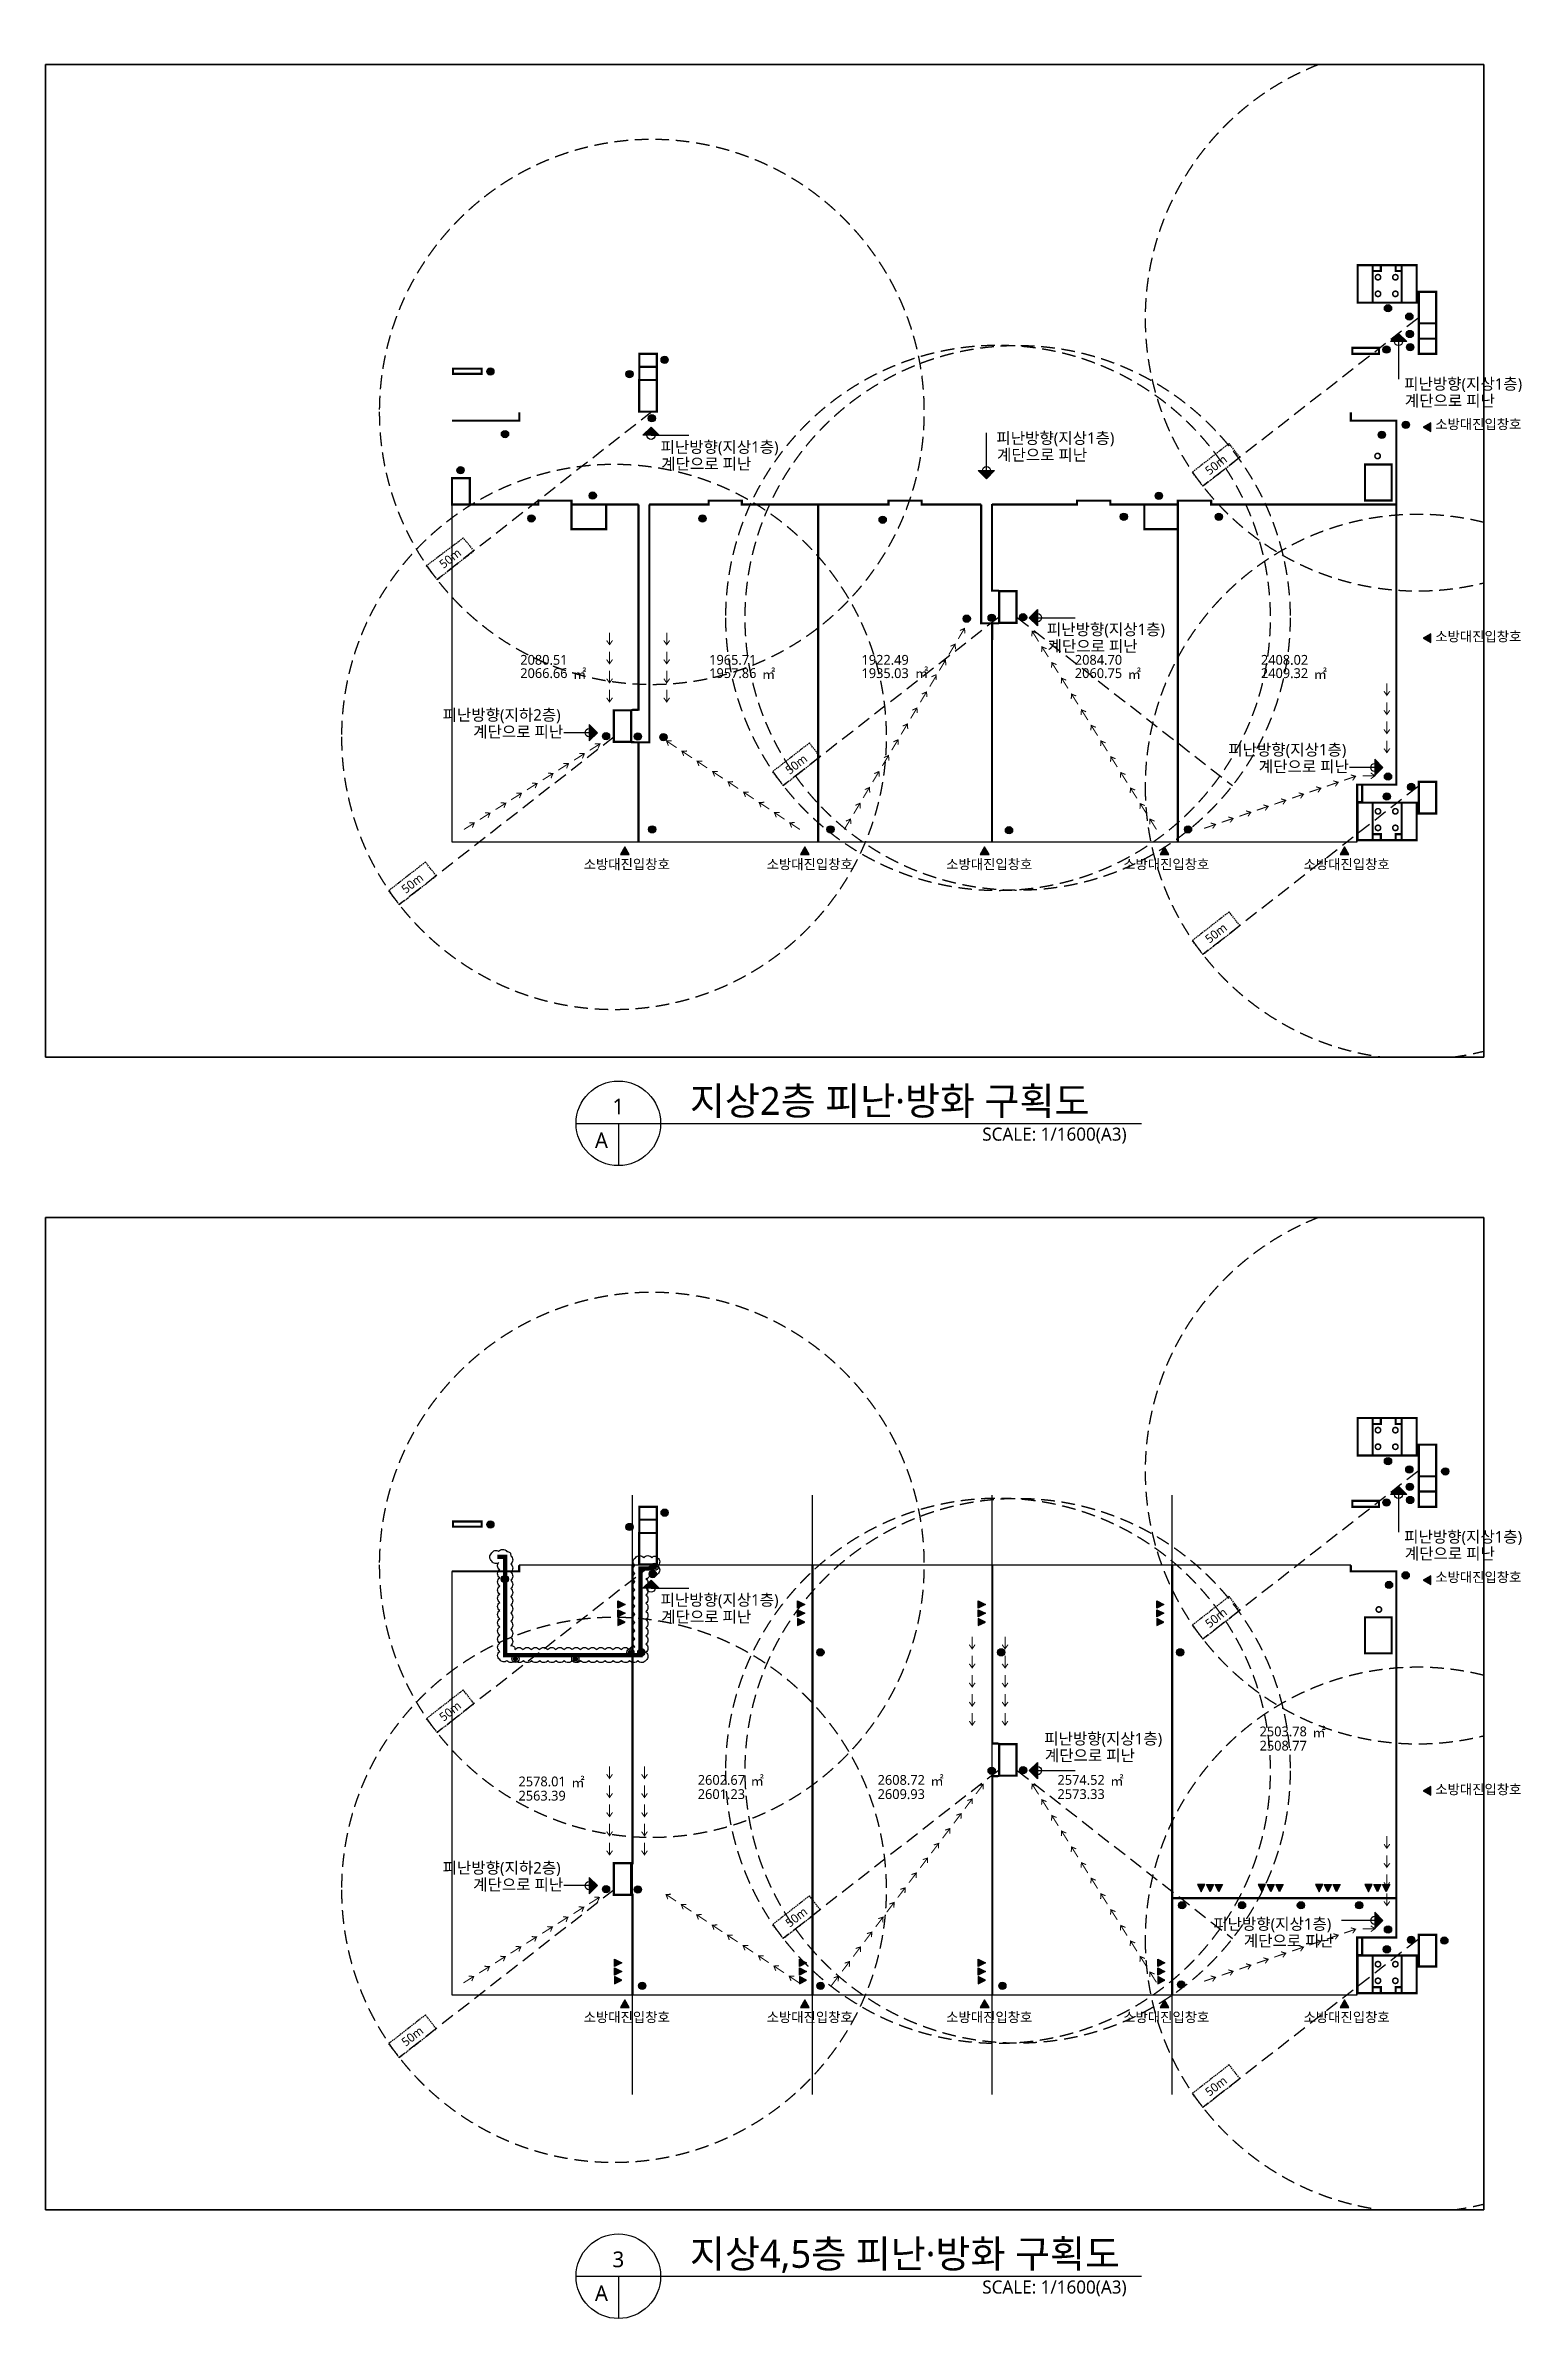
# Model space of a CAD drawing. Header units: millimetres. Extents: x 29268 to 1303829, y 14886 to 432424.
# Drawn here: x 686068 to 956888, y 15263 to 432424 of the extents above; entities that cross this region are included whole.
import ezdxf
from ezdxf.enums import TextEntityAlignment as Align
from ezdxf.xclip import XClip

# ---------------------------------------------------------------- set-up
doc = ezdxf.new("R2010")
doc.units = ezdxf.units.MM
doc.header["$LTSCALE"] = 1000
doc.linetypes.add('HIDDEN', pattern=[0.375, 0.25, -0.125])
doc.linetypes.add('PHANTOM', pattern=[63.5, 31.75, -6.35, 6.35, -6.35, 6.35, -6.35])
doc.layers.get('DEFPOINTS').update_dxf_attribs({"color": 161})
for name, color, linetype in [('151', 151, 'Continuous'), ('LED', 7, 'Continuous'), ('SASAC 도면명', 2, 'Continuous'), ('SYM', 7, 'Continuous'), ('TEXT', 3, 'Continuous'), ('TEXT(노트)', 7, 'Continuous'), ('WORK', 11, 'PHANTOM'), ('방화구획선', 4, 'HIDDEN'), ('방화문', 5, 'Continuous'), ('방화셔터', 6, 'Continuous'), ('방화유리문', 5, 'Continuous'), ('피난동선', 10, 'HIDDEN'), ('피난반경(253)', 253, 'HIDDEN')]:
    doc.layers.add(name, color=color, linetype=linetype)
doc.layers.add('REV', color=1, linetype='Continuous', plot=False)
doc.layers.add('방화면적', color=221, linetype='Continuous', plot=False)
doc.layers.add('SYM(소방-피난관련)', color=7, linetype='Continuous', true_color=0xf53619)
doc.styles.add('나눔바른고딕', font='NanumBarunGothic.ttf')

msp = doc.modelspace()

# ---------------------------------------------------------------- texts
at = {"layer": 'DEFPOINTS', "style": '나눔바른고딕'}
for s, p in [('2080.51', (777518, 319668)), ('1965.71', (812176, 319669)), ('1922.49', (840121, 319669)), ('2084.70', (879272, 319668)), ('2408.02', (913407, 319668)), ('2508.77', (913164, 120393)), ('2563.39', (777193, 111216)), ('2601.23', (810086, 111501)), ('2609.93', (843086, 111501)), ('2573.33', (876086, 111501))]:
    msp.add_text(s, height=1800, dxfattribs=at).set_placement(p, align=Align.MIDDLE)
at = {"layer": 'TEXT', "style": '나눔바른고딕'}
for s, p in [('지상2층 피난·방화 구획도', (804298, 236155)), ('지상4,5층 피난·방화 구획도', (804298, 24572))]:
    msp.add_text(s, height=5120, dxfattribs=at).set_placement(p)
for s, p in [('1', (791178, 237707)), ('A', (788075, 231501)), ('3', (791178, 26124)), ('A', (788075, 19917))]:
    msp.add_text(s, height=2880, dxfattribs=at).set_placement(p, align=Align.MIDDLE)
for p in [(884433, 233828), (884433, 22245)]:
    msp.add_text('SCALE: 1/1600(A3)', height=2400, dxfattribs=at).set_placement(p, align=Align.TOP_RIGHT)
at = {"layer": 'TEXT(노트)', "style": '나눔바른고딕'}
for p in [(935471, 366179), (799040, 354593), (860659, 356233), (869935, 321128), (764531, 305429), (908678, 299045), (935471, 154596), (799040, 143010), (869425, 117549), (764531, 93846), (905923, 83536)]:
    msp.add_text('계단으로 피난', height=2100, dxfattribs=at).set_placement(p)
for s, p in [('2066.66', (777518, 317225)), ('㎡', (784084, 317225)), ('1957.86', (812176, 317226)), ('㎡', (818742, 317225)), ('1935.03', (840121, 317226)), ('㎡', (846811, 317412)), ('2060.75', (879272, 317225)), ('㎡', (885838, 317225)), ('2409.32', (913407, 317225)), ('㎡', (919972, 317225)), ('2503.78', (913164, 123003)), ('㎡', (919730, 123001)), ('2578.01', (777193, 113826)), ('㎡', (783759, 113824)), ('2602.67', (810086, 114111)), ('㎡', (816652, 114109)), ('2608.72', (843086, 114111)), ('㎡', (849652, 114109)), ('2574.52', (876086, 114111)), ('㎡', (882652, 114109))]:
    msp.add_text(s, height=1800, dxfattribs=at).set_placement(p, align=Align.MIDDLE)
at = {"layer": '피난동선', "linetype": 'Continuous', "ltscale": 0.05, "style": '나눔바른고딕'}
for s, height, p in [('피난방향(지상1층)', 2100, (935345, 370311)), ('소방대진입창호', 1800, (941061, 362920)), ('피난방향(지상1층)', 2100, (798915, 358725)), ('피난방향(지상1층)', 2100, (860534, 360365)), ('피난방향(지상1층)', 2100, (869809, 325259)), ('소방대진입창호', 1800, (941061, 323967)), ('피난방향(지하2층)', 2100, (758931, 309561)), ('피난방향(지상1층)', 2100, (903078, 303177)), ('소방대진입창호', 1800, (784813, 282160)), ('소방대진입창호', 1800, (818383, 282160)), ('소방대진입창호', 1800, (851326, 282160)), ('소방대진입창호', 1800, (883798, 282160)), ('소방대진입창호', 1800, (916897, 282160)), ('피난방향(지상1층)', 2100, (935345, 158728)), ('소방대진입창호', 1800, (941061, 151336)), ('피난방향(지상1층)', 2100, (798915, 147142)), ('피난방향(지상1층)', 2100, (869300, 121681)), ('소방대진입창호', 1800, (941061, 112384)), ('피난방향(지하2층)', 2100, (758931, 97978)), ('피난방향(지상1층)', 2100, (900323, 87668)), ('소방대진입창호', 1800, (784813, 70577)), ('소방대진입창호', 1800, (818383, 70577)), ('소방대진입창호', 1800, (851326, 70577)), ('소방대진입창호', 1800, (883798, 70577)), ('소방대진입창호', 1800, (916897, 70577))]:
    msp.add_text(s, height=height, dxfattribs=at).set_placement(p, align=Align.MIDDLE_LEFT)
at = {"layer": '피난반경(253)', "style": '나눔바른고딕'}
for p in [(900832, 355453), (760315, 338303), (823832, 300503), (753382, 278653), (900832, 269503), (900832, 143870), (760315, 126720), (823832, 88920), (753382, 67070), (900832, 57920)]:
    msp.add_text('50m', height=1600, rotation=37.98587, dxfattribs=at).set_placement(p, align=Align.MIDDLE_CENTER)

# ---------------------------------------------------------------- blocks, each defined once
blk = doc.blocks.new('sdfdgfdgfhgfh')
at = {"layer": '방화문', "const_width": 288}
for points in [[(273263, 389897, -0.9798041), (274242, 389897, -0.4204369), (273752, 389397, -0.419496), (273263, 389897, -69.4390682)], [(276453, 389897, -0.9798041), (277433, 389897, -0.4204369), (276943, 389397, -0.419496), (276453, 389897, -69.4390682)], [(273263, 386851, -0.9798041), (274242, 386851, -0.4204369), (273752, 386352, -0.419496), (273263, 386851, -69.4390682)], [(276453, 386851, -0.9798041), (277433, 386851, -0.4204369), (276943, 386352, -0.419496), (276453, 386851, -69.4390682)], [(273263, 291886, -0.9798041), (274242, 291886, -0.4204369), (273752, 291387, -0.419496), (273263, 291886, -69.4390682)], [(276453, 291886, -0.9798041), (277433, 291886, -0.4204369), (276943, 291387, -0.419496), (276453, 291886, -69.4390682)], [(273263, 288841, -0.9798041), (274242, 288841, -0.4204369), (273752, 288341, -0.419496), (273263, 288841, -69.4390682)], [(276453, 288841, -0.9798041), (277433, 288841, -0.4204369), (276943, 288341, -0.419496), (276453, 288841, -69.4390682)]]:
    blk.add_lwpolyline(points, format="xyb", dxfattribs=at)
blk = doc.blocks.new('방화문')
at = {"layer": '방화문'}
h = blk.add_hatch(color=256, dxfattribs=at)
edge = h.paths.add_edge_path()
edge.add_arc((0, 0), 250, 0, 360)
blk.add_circle((0, 0), 250, dxfattribs=at)
blk = doc.blocks.new('sdnjfkndfgkfgfh')
at = {"layer": '방화구획선', "ltscale": 5, "const_width": 400}
for points in [[(270036, 392119), (272786, 392119), (272786, 385219), (270036, 385219)], [(272786, 385219), (278086, 385219), (278086, 392119), (272786, 392119)], [(274286, 391019), (272786, 391019), (272786, 392119), (274286, 392119)], [(278086, 391019), (276986, 391019), (276986, 392119), (278086, 392119)], [(278086, 385219), (280836, 385219), (280836, 392119), (278086, 392119)], [(281236, 387219), (284436, 387219), (284436, 381419), (281236, 381419)], [(281236, 381419), (284436, 381419), (284436, 378619), (281236, 378619)], [(138236, 373444), (141436, 373444), (141436, 375819), (138236, 375819)], [(281236, 378619), (284436, 378619), (284436, 375819), (281236, 375819)], [(141436, 371019), (138236, 371019), (138236, 373444), (141436, 373444)], [(138186, 371019), (141436, 371019), (141436, 365219), (138186, 365219)], [(271361, 355519), (276261, 355519), (276261, 348919), (271361, 348919)], [(204236, 332269), (207436, 332269), (207436, 326469), (204236, 326469)], [(133536, 310419), (136736, 310419), (136736, 304619), (133536, 304619)], [(269936, 296769), (270836, 296769), (270836, 293569), (269936, 293569)], [(281236, 297269), (284436, 297269), (284436, 291469), (281236, 291469)], [(270036, 286569), (272786, 286569), (272786, 293469), (270036, 293469)], [(272786, 293469), (278086, 293469), (278086, 286569), (272786, 286569)], [(278086, 293469), (280836, 293469), (280836, 286569), (278086, 286569)], [(274286, 287669), (272786, 287669), (272786, 286569), (274286, 286569)], [(278086, 287669), (276986, 287669), (276986, 286569), (278086, 286569)]]:
    blk.add_lwpolyline(points, close=True, dxfattribs=at)
blk = doc.blocks.new('A$C67C317E9')
at = {"layer": '피난반경(253)', "linetype": 'HIDDEN', "ltscale": 10}
blk.add_line((0, 0), (-45315, -21131), dxfattribs=at)
blk.add_circle((0, 0), 50000, dxfattribs=at)
blk = doc.blocks.new('A$C7CDE0298')
at = {"layer": 'SYM(소방-피난관련)'}
h = blk.add_hatch(color=256, dxfattribs=at)
h.dxf.hatch_style = 1
h.paths.add_polyline_path([(1000, 866), (0, 866), (500, 0)])
blk.add_lwpolyline([(500, 0), (0, 866), (1000, 866), (500, 0)], dxfattribs=at)
blk = doc.blocks.new('방화셔터')
at = {"layer": '방화셔터'}
h = blk.add_hatch(color=4, dxfattribs=at)
h.paths.add_polyline_path([(-600, 0), (-350, -500), (-850, -500)])
h.paths.add_polyline_path([(600, 0), (350, -500), (850, -500)])
h.paths.add_polyline_path([(0, 0), (-250, -500), (250, -500)])
at = {"layer": '방화셔터', "color": 4}
for points in [[(-600, 0), (-350, -500), (-850, -500)], [(0, 0), (-250, -500), (250, -500)], [(600, 0), (350, -500), (850, -500)]]:
    blk.add_lwpolyline(points, close=True, dxfattribs=at)
blk = doc.blocks.new('피난유도등')
at = {"layer": '방화유리문'}
h = blk.add_hatch(color=256, dxfattribs=at)
edge = h.paths.add_edge_path()
edge.add_arc((0, 0), 367, 0, 360)
for radius in [667, 367]:
    blk.add_circle((0, 0), radius, dxfattribs=at)

# ---------------------------------------------------------------- hatches: boundary and pattern name
at = {"layer": '151'}
h = msp.add_hatch(color=256, dxfattribs=at)
h.dxf.hatch_style = 1
h.paths.add_polyline_path([(935823, 378090), (932823, 378090), (934323, 379590)])
h = msp.add_hatch(color=256, dxfattribs=at)
h.dxf.hatch_style = 1
h.paths.add_polyline_path([(798676, 360876), (795676, 360876), (797176, 362376)])
h = msp.add_hatch(color=256, dxfattribs=at)
h.dxf.hatch_style = 1
h.paths.add_polyline_path([(857215, 354401), (860215, 354401), (858715, 352901)])
h = msp.add_hatch(color=256, dxfattribs=at)
h.dxf.hatch_style = 1
h.paths.add_polyline_path([(868071, 328910), (868071, 325910), (866571, 327410)])
h = msp.add_hatch(color=256, dxfattribs=at)
h.dxf.hatch_style = 1
h.paths.add_polyline_path([(785823, 307800), (785823, 304800), (787323, 306300)])
h = msp.add_hatch(color=256, dxfattribs=at)
h.dxf.hatch_style = 1
h.paths.add_polyline_path([(929970, 301416), (929970, 298416), (931470, 299916)])
h = msp.add_hatch(color=256, dxfattribs=at)
h.dxf.hatch_style = 1
h.paths.add_polyline_path([(935823, 166507), (932823, 166507), (934323, 168007)])
h = msp.add_hatch(color=256, dxfattribs=at)
h.dxf.hatch_style = 1
h.paths.add_polyline_path([(798676, 149293), (795676, 149293), (797176, 150793)])
h = msp.add_hatch(color=256, dxfattribs=at)
h.dxf.hatch_style = 1
h.paths.add_polyline_path([(868071, 117327), (868071, 114327), (866571, 115827)])
h = msp.add_hatch(color=256, dxfattribs=at)
h.dxf.hatch_style = 1
h.paths.add_polyline_path([(785823, 96217), (785823, 93217), (787323, 94717)])
h = msp.add_hatch(color=256, dxfattribs=at)
h.dxf.hatch_style = 1
h.paths.add_polyline_path([(929970, 89833), (929970, 86833), (931470, 88333)])

# ---------------------------------------------------------------- linework, layer by layer
for points in [[(793536, 304619), (793536, 304519), (794861, 304519)], [(793786, 98836), (793536, 98836), (793536, 93036), (793786, 93036)]]:
    msp.add_lwpolyline(points)
for points in [[(935823, 378090), (932823, 378090), (934323, 379590)], [(798676, 360876), (795676, 360876), (797176, 362376)], [(857215, 354401), (860215, 354401), (858715, 352901)], [(868071, 328910), (868071, 325910), (866571, 327410)], [(785823, 307800), (785823, 304800), (787323, 306300)], [(929970, 301416), (929970, 298416), (931470, 299916)], [(935823, 166507), (932823, 166507), (934323, 168007)], [(798676, 149293), (795676, 149293), (797176, 150793)], [(868071, 117327), (868071, 114327), (866571, 115827)], [(785823, 96217), (785823, 93217), (787323, 94717)], [(929970, 89833), (929970, 86833), (931470, 88333)]]:
    msp.add_lwpolyline(points, close=True, dxfattribs=at)
at = {"layer": 'DEFPOINTS'}
for p, q in [((793786, 56373), (793786, 166342)), ((826786, 56373), (826786, 166342)), ((859786, 56373), (859786, 166342)), ((892786, 56373), (892786, 166342))]:
    msp.add_line(p, q, dxfattribs=at)
for points in [[(686068, 428924), (949996, 428924), (949996, 246781), (686068, 246781)], [(686068, 217341), (949996, 217341), (949996, 35198), (686068, 35198)]]:
    msp.add_lwpolyline(points, close=True, dxfattribs=at)
at = {"layer": 'LED'}
for centre in [(934323, 378090), (797176, 360876), (858715, 354401), (868071, 327410), (785823, 306300), (929970, 299916), (934323, 166507), (797176, 149293), (868071, 115827), (785823, 94717), (929970, 88333)]:
    msp.add_circle(centre, 750, dxfattribs=at)
at = {"layer": 'REV'}
msp.add_lwpolyline([(798374, 154892, -0.5205671), (798374, 153392, -0.5205671), (798374, 151892, -0.5205671), (796874, 151892, -0.5205671), (796224, 151043, -0.5205671), (796224, 149543, -0.5205671), (796224, 148043, -0.5205671), (796224, 146543, -0.5205671), (796224, 145043, -0.5205671), (796224, 143543, -0.5205671), (796224, 142043, -0.5205671), (796224, 140543, -0.5205671), (796224, 139043, -0.5205671), (796224, 137543, -0.5205671), (796224, 136043, -0.5205671), (794745, 136021, -0.5205671), (793245, 136021, -0.5205671), (791745, 136021, -0.5205671), (790245, 136021, -0.5205671), (788745, 136021, -0.5205671), (787245, 136021, -0.5205671), (785745, 136021, -0.5205671), (784245, 136021, -0.5205671), (782745, 136021, -0.5205671), (781245, 136021, -0.5205671), (779745, 136021, -0.5205671), (778245, 136021, -0.5205671), (776745, 136021, -0.5205671), (775245, 136021, -0.5205671), (773745, 136021, -0.5205671), (772245, 136021, -0.5205671), (770745, 136021, -0.5205671), (769423, 136200, -0.5205671), (769423, 137700, -0.5205671), (769423, 139200, -0.5205671), (769423, 140700, -0.5205671), (769423, 142200, -0.5205671), (769423, 143700, -0.5205671), (769423, 145200, -0.5205671), (769423, 146700, -0.5205671), (769423, 148200, -0.5205671), (769423, 149700, -0.5205671), (769423, 151200, -0.5205671), (769423, 152700, -0.5205671), (769256, 154033, -0.5205671), (767984, 154260, -0.5205671), (767984, 155760, -0.5205671), (769212, 156033, -0.5205671), (770712, 156033, -0.5205671), (771423, 155245, -0.5205671), (771423, 153745, -0.5205671), (771423, 152245, -0.5205671), (771423, 150745, -0.5205671), (771423, 149245, -0.5205671), (771423, 147745, -0.5205671), (771423, 146245, -0.5205671), (771423, 144745, -0.5205671), (771423, 143245, -0.5205671), (771423, 141745, -0.5205671), (771423, 140245, -0.5205671), (771423, 138745, -0.5205671), (772200, 138021, -0.5205671), (773700, 138021, -0.5205671), (775200, 138021, -0.5205671), (776700, 138021, -0.5205671), (778200, 138021, -0.5205671), (779700, 138021, -0.5205671), (781200, 138021, -0.5205671), (782700, 138021, -0.5205671), (784200, 138021, -0.5205671), (785700, 138021, -0.5205671), (787200, 138021, -0.5205671), (788700, 138021, -0.5205671), (790200, 138021, -0.5205671), (791700, 138021, -0.5205671), (793200, 138021, -0.5205671), (794224, 138498, -0.5205671), (794224, 139998, -0.5205671), (794224, 141498, -0.5205671), (794224, 142998, -0.5205671), (794224, 144498, -0.5205671), (794224, 145998, -0.5205671), (794224, 147498, -0.5205671), (794224, 148998, -0.5205671), (794224, 150498, -0.5205671), (794224, 151998, -0.5205671), (794224, 153498, -0.5205671), (794329, 154892, -0.5205671), (795829, 154892, -0.5205671), (797329, 154892, -0.5205671)], format="xyb", close=True, dxfattribs=at)
at = {"layer": 'SYM'}
for p, q in [((783421, 234604), (887147, 234604)), ((791178, 234604), (791178, 226846)), ((783421, 23021), (887147, 23021)), ((791178, 23021), (791178, 15263))]:
    msp.add_line(p, q, dxfattribs=at)
for centre in [(791178, 234604), (791178, 23021)]:
    msp.add_circle(centre, 7758, dxfattribs=at)
at = {"layer": 'TEXT(노트)'}
for points in [[(934323, 378090), (934323, 371162)], [(797176, 360876), (804104, 360876)], [(858715, 354401), (858715, 361329)], [(868071, 327410), (874999, 327410)], [(785823, 306300), (781176, 306300)], [(929970, 299916), (925323, 299916)], [(934323, 166507), (934323, 159579)], [(797176, 149293), (804104, 149293)], [(868071, 115827), (874999, 115827)], [(785823, 94717), (781176, 94717)], [(929970, 88333), (923852, 88333)]]:
    msp.add_lwpolyline(points, dxfattribs=at)
at = {"layer": 'WORK', "ltscale": 0.1, "const_width": 800}
msp.add_lwpolyline([(768984, 155033), (770423, 155033), (770423, 137021), (795224, 137021), (795224, 152892), (797374, 152892), (797374, 153436)], dxfattribs=at)
at = {"layer": '방화구획선', "ltscale": 5, "const_width": 400}
for points in [[(930736, 375819), (925836, 375819), (925836, 376919), (930736, 376919)], [(760836, 373119), (766106, 373119), (766106, 372169), (760836, 372169)], [(763936, 353019), (760648, 353019), (760648, 348169), (763936, 348169)], [(930736, 164236), (925836, 164236), (925836, 165336), (930736, 165336)], [(760836, 161536), (766106, 161536), (766106, 160586), (760836, 160586)]]:
    msp.add_lwpolyline(points, close=True, dxfattribs=at)
for points in [[(760686, 363569), (773011, 363569), (773011, 365069)], [(925586, 365069), (925586, 363569), (933911, 363569), (933911, 296769), (926736, 296769), (926736, 286369)], [(763936, 348169), (776486, 348169), (776486, 348894), (782586, 348894), (782586, 348169), (794861, 348169)], [(782586, 348169), (782586, 343669), (788936, 343669), (788936, 348169)], [(794861, 348169), (794861, 310519), (793736, 310519)], [(796861, 348169), (796861, 304519), (794861, 304519), (794861, 286319)], [(796861, 348169), (807736, 348169), (807736, 348894), (813836, 348894), (813836, 348169), (840736, 348169), (840736, 348894), (846836, 348894), (846836, 348169), (857736, 348169)], [(827836, 348169), (827836, 286319)], [(857736, 348169), (857736, 326369), (861036, 326369)], [(859736, 348169), (875336, 348169), (875336, 348894), (881436, 348894), (881436, 348169), (893836, 348169), (893836, 348894), (899936, 348894), (899936, 348169), (933811, 348169)], [(859736, 348269), (859736, 332369), (861036, 332369)], [(887686, 348169), (887686, 343669), (893836, 343669), (893836, 348169)], [(893836, 343569), (893836, 286319)], [(859748, 326269), (859736, 286319)], [(794861, 310469), (793536, 310469)], [(794861, 304519), (793536, 304569)], [(760686, 152386), (772986, 152386), (772986, 153486)], [(793786, 74698), (793786, 93036), (793536, 93036), (793536, 98836), (793786, 98836), (793786, 153523)], [(826786, 74698), (826786, 153523)], [(892786, 74698), (892786, 153523)], [(925586, 153486), (925586, 152386), (933911, 152386), (933911, 85186), (926736, 85186), (926736, 74786)], [(892786, 92411), (933911, 92411)]]:
    msp.add_lwpolyline(points, dxfattribs=at)
at = {"layer": '방화구획선', "ltscale": 5}
for points in [[(860836, 120786, 400, 400, 0), (859786, 120786, 400, 400, 0), (859786, 153523, 0, 0, 0)], [(859786, 74698, 400, 400, 0), (859786, 114786, 400, 400, 0), (860836, 114786, 0, 0, 0)]]:
    msp.add_lwpolyline(points, format="xyseb", dxfattribs=at)
at = {"layer": '방화면적'}
msp.add_lwpolyline([(793536, 304619), (790336, 304619), (790336, 310419), (793536, 310419), (793536, 310519), (794861, 310519), (794861, 348169), (788936, 348169), (788936, 343669), (782586, 343669), (782586, 348169), (782586, 348894), (776486, 348894), (776486, 348169), (760648, 348169), (760648, 286281), (794861, 286281), (794861, 304519), (793536, 304519), (793536, 304619)], dxfattribs=at)
for points in [[(827836, 348169), (813836, 348169), (813836, 348894), (807736, 348894), (807736, 348169), (796861, 348169), (796861, 304519), (794861, 304519), (794861, 286281), (827836, 286281)], [(859736, 326369), (857736, 326369), (857736, 348169), (846836, 348169), (846836, 348894), (840736, 348894), (840736, 348169), (827836, 348169), (827836, 286281), (859736, 286281)], [(893836, 343669), (887686, 343669), (887686, 348169), (881436, 348169), (881436, 348894), (875336, 348894), (875336, 348169), (859736, 348169), (859736, 332369), (861036, 332369), (861036, 332269), (864236, 332269), (864236, 326469), (861036, 326469), (861036, 326369), (859736, 326369), (859736, 286281), (893836, 286281)], [(933911, 348169), (899936, 348169), (899936, 348894), (893836, 348894), (893836, 348169), (893836, 343669), (893836, 286281), (926736, 286281), (926736, 296769), (933911, 296769)], [(793786, 153523), (772986, 153523), (772986, 152386), (760648, 152386), (760648, 74698), (793786, 74698), (793786, 93036), (790336, 93036), (790336, 98836), (793786, 98836)], [(793786, 93036), (793786, 74698), (826786, 74698), (826786, 153523), (793786, 153523), (793786, 98836), (793536, 98836), (793536, 93036)], [(859786, 114786), (861036, 114786), (861036, 120786), (859786, 120786), (859786, 153523), (826786, 153523), (826786, 74698), (859786, 74698)], [(859786, 114786), (859786, 74698), (892786, 74698), (892786, 153523), (859786, 153523), (859786, 120786), (864236, 120786), (864236, 114786)], [(933911, 152386), (925586, 152386), (925586, 153523), (892786, 153523), (892786, 92411), (933911, 92411)], [(926736, 85186), (933911, 85186), (933911, 92411), (892786, 92411), (892786, 74698), (926736, 74698)]]:
    msp.add_lwpolyline(points, close=True, dxfattribs=at)
at = {"layer": '방화문', "const_width": 288}
for points in [[(929993, 357091, -0.9798041), (930972, 357091, -0.4204369), (930482, 356592, -0.419496), (929993, 357091, -69.4390682)], [(930225, 145399, -0.9798041), (931205, 145399, -0.4204369), (930715, 144899, -0.419496), (930225, 145399, -69.4390682)]]:
    msp.add_lwpolyline(points, format="xyb", dxfattribs=at)
at = {"layer": '피난동선', "linetype": 'Continuous', "ltscale": 0.05, "const_width": 188}
for points in [[(853549, 323525), (854692, 325437)], [(853841, 325058), (854692, 325437), (854761, 324508)], [(789029, 323224), (789565, 322462), (790101, 323224)], [(789565, 324689), (789565, 322462)], [(789565, 321184), (789565, 318957)], [(800586, 323224), (800050, 322462), (799515, 323224)], [(800050, 324689), (800050, 322462)], [(800050, 321184), (800050, 318957)], [(851821, 320634), (852964, 322546)], [(852112, 322166), (852964, 322546), (853032, 321617)], [(867956, 324564), (867097, 324925), (867048, 323995)], [(868280, 323038), (867097, 324925)], [(869745, 321710), (868886, 322071), (868837, 321141)], [(870069, 320184), (868886, 322071)], [(789029, 319719), (789565, 318957), (790101, 319719)], [(789565, 317679), (789565, 315451)], [(800586, 319719), (800050, 318957), (799515, 319719)], [(800050, 317679), (800050, 315451)], [(848599, 316554), (849450, 316933), (849518, 316004)], [(850058, 317686), (851201, 319598)], [(850350, 319218), (851201, 319598), (851270, 318668)], [(871570, 318799), (870711, 319161), (870662, 318230)], [(871894, 317273), (870711, 319161)], [(789029, 316214), (789565, 315451), (790101, 316214)], [(789565, 314173), (789565, 311946)], [(800586, 316214), (800050, 315451), (799515, 316214)], [(800050, 314173), (800050, 311946)], [(846578, 311865), (847721, 313777)], [(846870, 313397), (847721, 313777), (847790, 312847)], [(848307, 314756), (849450, 316668)], [(873359, 315945), (872500, 316306), (872451, 315376)], [(873683, 314419), (872500, 316306)], [(875183, 313034), (874324, 313396), (874275, 312465)], [(875507, 311509), (874324, 313396)], [(931647, 313919), (932183, 313156), (932719, 313919)], [(932183, 315383), (932183, 313156)], [(789029, 312709), (789565, 311946), (790101, 312709)], [(800586, 312709), (800050, 311946), (799515, 312709)], [(844816, 308916), (845959, 310828)], [(845108, 310449), (845959, 310828), (846027, 309899)], [(876996, 310143), (876137, 310504), (876088, 309574)], [(877320, 308617), (876137, 310504)], [(931647, 310413), (932183, 309651), (932719, 310413)], [(932183, 311878), (932183, 309651)], [(800956, 304805), (800024, 304781), (800363, 303913)], [(801880, 303549), (800024, 304781)], [(841336, 303096), (842479, 305007)], [(841628, 304628), (842479, 305007), (842548, 304078)], [(843065, 305987), (844208, 307899)], [(843357, 307519), (844208, 307899), (844276, 306969)], [(878785, 307288), (877926, 307650), (877877, 306719)], [(879109, 305763), (877926, 307650)], [(880574, 304434), (879715, 304796), (879666, 303865)], [(880898, 302908), (879715, 304796)], [(931647, 306908), (932183, 306145), (932719, 306908)], [(932183, 308373), (932183, 306145)], [(932183, 304868), (932183, 302640)], [(780152, 299429), (782037, 300616)], [(781106, 300663), (782037, 300616), (781677, 299756)], [(783059, 301259), (784944, 302446)], [(784013, 302493), (784944, 302446), (784584, 301586)], [(785910, 303054), (787795, 304241)], [(786864, 304288), (787795, 304241), (787435, 303381)], [(803762, 302942), (802831, 302917), (803170, 302049)], [(804686, 301685), (802831, 302917)], [(806569, 301079), (805637, 301054), (805976, 300186)], [(807493, 299822), (805637, 301054)], [(839608, 300204), (840751, 302116)], [(839900, 301736), (840751, 302116), (840819, 301187)], [(882399, 301524), (881540, 301885), (881491, 300955)], [(882723, 299998), (881540, 301885)], [(931647, 303403), (932183, 302640), (932719, 303403)], [(774394, 295805), (776279, 296991)], [(775349, 297038), (776279, 296991), (775919, 296132)], [(777301, 297635), (779186, 298821)], [(778256, 298868), (779186, 298821), (778826, 297962)], [(809430, 299178), (808499, 299154), (808838, 298286)], [(810354, 297922), (808499, 299154)], [(812237, 297315), (811305, 297290), (811644, 296422)], [(813161, 296058), (811305, 297290)], [(836094, 294326), (837237, 296238)], [(836386, 295859), (837237, 296238), (837306, 295309)], [(837845, 297256), (838988, 299168)], [(838137, 298788), (838988, 299168), (839057, 298238)], [(884211, 298632), (883353, 298993), (883304, 298063)], [(884536, 297106), (883353, 298993)], [(886001, 295778), (885142, 296139), (885093, 295209)], [(886325, 294252), (885142, 296139)], [(917972, 295385), (920079, 296109)], [(919184, 296367), (920079, 296109), (919532, 295354)], [(921158, 296479), (923265, 297203)], [(922369, 297462), (923265, 297203), (922718, 296449)], [(924344, 297574), (926451, 298298)], [(925555, 298557), (926451, 298298), (925903, 297544)], [(927761, 298383), (929988, 298383)], [(929226, 298919), (929988, 298383), (929226, 297847)], [(768655, 292192), (770540, 293378)], [(769610, 293426), (770540, 293378), (770180, 292519)], [(771506, 293986), (773391, 295173)], [(772460, 295220), (773391, 295173), (773031, 294313)], [(815098, 295415), (814167, 295390), (814506, 294522)], [(816022, 294158), (814167, 295390)], [(817942, 293527), (817010, 293502), (817349, 292634)], [(818866, 292270), (817010, 293502)], [(834366, 291435), (835509, 293347)], [(834658, 292967), (835509, 293347), (835577, 292417)], [(887790, 292923), (886931, 293285), (886882, 292354)], [(888114, 291398), (886931, 293285)], [(906336, 291952), (907231, 291693), (906684, 290939)], [(908310, 292064), (910417, 292788)], [(909522, 293047), (910417, 292788), (909870, 292033)], [(911538, 293173), (913645, 293897)], [(912749, 294156), (913645, 293897), (913098, 293143)], [(914787, 294290), (916893, 295014)], [(915998, 295272), (916893, 295014), (916346, 294259)], [(762860, 288543), (764745, 289730)], [(763814, 289777), (764745, 289730), (764385, 288870)], [(765748, 290362), (767633, 291548)], [(766702, 291595), (767633, 291548), (767273, 290689)], [(820748, 291663), (819816, 291639), (820155, 290771)], [(821672, 290407), (819816, 291639)], [(823554, 289800), (822623, 289776), (822962, 288907)], [(824478, 288543), (822623, 289776)], [(832637, 288543), (833780, 290455)], [(832929, 290076), (833780, 290455), (833849, 289526)], [(889579, 290069), (888720, 290431), (888671, 289500)], [(889903, 288543), (888720, 290431)], [(898648, 288743), (900755, 289467)], [(899860, 289726), (900755, 289467), (900208, 288713)], [(901876, 289853), (903983, 290577)], [(903087, 290835), (903983, 290577), (903436, 289822)], [(905125, 290969), (907231, 291693)], [(856633, 138935), (856098, 138172), (855562, 138935)], [(856098, 140400), (856098, 138172)], [(861592, 138935), (862128, 138172), (862663, 138935)], [(862128, 140400), (862128, 138172)], [(856633, 135429), (856098, 134667), (855562, 135429)], [(856098, 136894), (856098, 134667)], [(861592, 135429), (862128, 134667), (862663, 135429)], [(862128, 136894), (862128, 134667)], [(856633, 131924), (856098, 131161), (855562, 131924)], [(856098, 133389), (856098, 131161)], [(856098, 129884), (856098, 127656)], [(861592, 131924), (862128, 131161), (862663, 131924)], [(862128, 133389), (862128, 131161)], [(862128, 129884), (862128, 127656)], [(856633, 128419), (856098, 127656), (855562, 128419)], [(856098, 126378), (856098, 124151)], [(861592, 128419), (862128, 127656), (862663, 128419)], [(862128, 126378), (862128, 124151)], [(856633, 124913), (856098, 124151), (855562, 124913)], [(861592, 124913), (862128, 124151), (862663, 124913)], [(789029, 115146), (789565, 114384), (790101, 115146)], [(789565, 116611), (789565, 114384)], [(789565, 113106), (789565, 110879)], [(796509, 115146), (795973, 114384), (795437, 115146)], [(795973, 116611), (795973, 114384)], [(795973, 113106), (795973, 110879)], [(856789, 111530), (858130, 113308)], [(857243, 113022), (858130, 113308), (858098, 112377)], [(867956, 112981), (867097, 113342), (867048, 112411)], [(868280, 111455), (867097, 113342)], [(789029, 111641), (789565, 110879), (790101, 111641)], [(789565, 109601), (789565, 107373)], [(796509, 111641), (795973, 110879), (795437, 111641)], [(795973, 109601), (795973, 107373)], [(854760, 108840), (856101, 110619)], [(855214, 110333), (856101, 110619), (856070, 109687)], [(869745, 110126), (868886, 110488), (868837, 109557)], [(870069, 108601), (868886, 110488)], [(789029, 108136), (789565, 107373), (790101, 108136)], [(789029, 104631), (789565, 103868), (790101, 104631)], [(789565, 106095), (789565, 103868)], [(796509, 108136), (795973, 107373), (795437, 108136)], [(796509, 104631), (795973, 103868), (795437, 104631)], [(795973, 106095), (795973, 103868)], [(850662, 103409), (852004, 105187)], [(851117, 104901), (852004, 105187), (851972, 104256)], [(852731, 106151), (854073, 107929)], [(853186, 107643), (854073, 107929), (854041, 106998)], [(871570, 107216), (870711, 107577), (870662, 106647)], [(871894, 105690), (870711, 107577)], [(873359, 104362), (872500, 104723), (872451, 103793)], [(873683, 102836), (872500, 104723)], [(789029, 101125), (789565, 100363), (790101, 101125)], [(789565, 102590), (789565, 100363)], [(796509, 101125), (795973, 100363), (795437, 101125)], [(795973, 102590), (795973, 100363)], [(848607, 100684), (849949, 102462)], [(849062, 102176), (849949, 102462), (849917, 101531)], [(875183, 101451), (874324, 101813), (874275, 100882)], [(875507, 99925), (874324, 101813)], [(931647, 102335), (932183, 101573), (932719, 102335)], [(932183, 103800), (932183, 101573)], [(932183, 100295), (932183, 98067)], [(844510, 95253), (845851, 97031)], [(844964, 96745), (845851, 97031), (845820, 96099)], [(846578, 97995), (847920, 99773)], [(847033, 99487), (847920, 99773), (847888, 98842)], [(876996, 98559), (876137, 98921), (876088, 97990)], [(877320, 97034), (876137, 98921)], [(878785, 95705), (877926, 96067), (877877, 95136)], [(879109, 94179), (877926, 96067)], [(931647, 98830), (932183, 98067), (932719, 98830)], [(932183, 96790), (932183, 94562)], [(785810, 91371), (787695, 92557)], [(786764, 92604), (787695, 92557), (787335, 91698)], [(800856, 93122), (799924, 93098), (800263, 92229)], [(801780, 91865), (799924, 93098)], [(842454, 92528), (843796, 94306)], [(842909, 94020), (843796, 94306), (843764, 93375)], [(880574, 92851), (879715, 93212), (879666, 92282)], [(880898, 91325), (879715, 93212)], [(931647, 95325), (932183, 94562), (932719, 95325)], [(931647, 91819), (932183, 91057), (932719, 91819)], [(932183, 93284), (932183, 91057)], [(780052, 87746), (781937, 88933)], [(781006, 88980), (781937, 88933), (781577, 88073)], [(782959, 89576), (784844, 90763)], [(783913, 90810), (784844, 90763), (784484, 89903)], [(803662, 91259), (802731, 91234), (803070, 90366)], [(804586, 90002), (802731, 91234)], [(806469, 89395), (805537, 89371), (805876, 88503)], [(807393, 88139), (805537, 89371)], [(838397, 87149), (839738, 88928)], [(838851, 88642), (839738, 88928), (839707, 87996)], [(840426, 89839), (841767, 91617)], [(840880, 91331), (841767, 91617), (841736, 90686)], [(882399, 89940), (881540, 90302), (881491, 89371)], [(882723, 88415), (881540, 90302)], [(771406, 82303), (773291, 83490)], [(772360, 83537), (773291, 83490), (772931, 82630)], [(774294, 84121), (776179, 85308)], [(775249, 85355), (776179, 85308), (775819, 84448)], [(777201, 85951), (779086, 87138)], [(778156, 87185), (779086, 87138), (778726, 86278)], [(809330, 87495), (808399, 87471), (808738, 86602)], [(810254, 86238), (808399, 87471)], [(812137, 85632), (811205, 85607), (811544, 84739)], [(813061, 84375), (811205, 85607)], [(814998, 83731), (814067, 83707), (814406, 82839)], [(815922, 82475), (814067, 83707)], [(834273, 81682), (835614, 83461)], [(834727, 83175), (835614, 83461), (835583, 82529)], [(836328, 84407), (837670, 86185)], [(836783, 85899), (837670, 86185), (837638, 85254)], [(884211, 87049), (883353, 87410), (883304, 86479)], [(884536, 85523), (883353, 87410)], [(886001, 84194), (885142, 84556), (885093, 83625)], [(886325, 82669), (885142, 84556)], [(914787, 82706), (916893, 83430)], [(915998, 83689), (916893, 83430), (916346, 82676)], [(917972, 83801), (920079, 84525)], [(919184, 84784), (920079, 84525), (919532, 83771)], [(921158, 84896), (923265, 85620)], [(922369, 85879), (923265, 85620), (922718, 84866)], [(924344, 85991), (926451, 86715)], [(925555, 86974), (926451, 86715), (925903, 85960)], [(927761, 86799), (929988, 86799)], [(929226, 87335), (929988, 86799), (929226, 86264)], [(765648, 78678), (767533, 79865)], [(766602, 79912), (767533, 79865), (767173, 79005)], [(768555, 80508), (770440, 81695)], [(769510, 81742), (770440, 81695), (770080, 80835)], [(817842, 81844), (816910, 81819), (817249, 80951)], [(818766, 80587), (816910, 81819)], [(820648, 79980), (819716, 79956), (820055, 79088)], [(821572, 78724), (819716, 79956)], [(832244, 78993), (833586, 80771)], [(832699, 80485), (833586, 80771), (833554, 79840)], [(887790, 81340), (886931, 81702), (886882, 80771)], [(888114, 79814), (886931, 81702)], [(903087, 79252), (903983, 78993), (903436, 78239)], [(905125, 79386), (907231, 80110)], [(906336, 80369), (907231, 80110), (906684, 79355)], [(908310, 80481), (910417, 81205)], [(909522, 81463), (910417, 81205), (909870, 80450)], [(911538, 81590), (913645, 82314)], [(912749, 82573), (913645, 82314), (913098, 81559)], [(762760, 76860), (764645, 78047)], [(763714, 78094), (764645, 78047), (764285, 77187)], [(823454, 78117), (822523, 78092), (822862, 77224)], [(824378, 76860), (822523, 78092)], [(830215, 76304), (831557, 78082)], [(830670, 77796), (831557, 78082), (831525, 77151)], [(889579, 78486), (888720, 78847), (888671, 77917)], [(889903, 76960), (888720, 78847)], [(898648, 77160), (900755, 77884)], [(899860, 78143), (900755, 77884), (900208, 77130)], [(901876, 78269), (903983, 78993)]]:
    msp.add_lwpolyline(points, dxfattribs=at)
at = {"layer": '피난반경(253)'}
for points in [[(896458, 354068), (898428, 351546), (905206, 356838), (903236, 359361)], [(755941, 336918), (757910, 334396), (764688, 339688), (762719, 342011)], [(819458, 299118), (821428, 296596), (828206, 301888), (826236, 304411)], [(749008, 277268), (750978, 274746), (757756, 280038), (755786, 282561)], [(896458, 268118), (898428, 265596), (905206, 270888), (903236, 273411)], [(896458, 142484), (898428, 139962), (905206, 145255), (903236, 147777)], [(755941, 125334), (757910, 122812), (764688, 128105), (762719, 130627)], [(819458, 87534), (821428, 85012), (828206, 90305), (826236, 92827)], [(749008, 65684), (750978, 63162), (757756, 68455), (755786, 70977)], [(896458, 56534), (898428, 54012), (905206, 59305), (903236, 61827)]]:
    msp.add_lwpolyline(points, close=True, dxfattribs=at)

# ---------------------------------------------------------------- block references
at = {"xscale": -1, "rotation": 242.9858682363134}
for p in [(797318, 365169), (860836, 327369), (790386, 305519), (797318, 153586), (860836, 115786), (790386, 93936)]:
    msp.add_blockref('A$C67C317E9', p, dxfattribs=at)
ref = msp.add_blockref('A$C67C317E9', (937836, 296369), dxfattribs=dict(xscale=-1, rotation=242.9858682363134))
XClip(ref).set_block_clipping_path([(-158532.6306378669, -201775.3072290731), (-38654.0257425415, 33356.3144842564), (123616.0450269033, -49374.8365126236), (3737.4401315779, -284506.4582259532)])
ref = msp.add_blockref('A$C67C317E9', (937836, 382319), dxfattribs=dict(xscale=-1, rotation=242.9858682363134))
XClip(ref).set_block_clipping_path([(-235105.0148239837, -162735.9363318147), (-115226.4099286583, 72395.6853815148), (47043.6608407865, -10335.4656153652), (-72834.9440545388, -245467.0873286948)])
for name, p in [('sdnjfkndfgkfgfh', (656800, 0)), ('sdfdgfdgfhgfh', (656800, 0)), ('sdnjfkndfgkfgfh', (656800, -211583)), ('sdfdgfdgfhgfh', (656800, -211583))]:
    msp.add_blockref(name, p)
at = {"rotation": 117.0141317636866}
for p in [(864436, 327369), (864436, 115786)]:
    msp.add_blockref('A$C67C317E9', p, dxfattribs=at)
at = {"xscale": -1.6, "yscale": 1.6, "zscale": 1.6}
for p, rotation in [((938865, 361569), 270), ((938865, 322869), 270), ((791586, 285340), 180), ((824586, 285340), 180), ((857586, 285340), 180), ((890586, 285340), 180), ((923586, 285340), 180), ((938865, 149986), 270), ((938865, 111286), 270), ((791586, 73757), 180), ((824586, 73757), 180), ((857586, 73757), 180), ((890586, 73757), 180), ((923586, 73757), 180)]:
    msp.add_blockref('A$C7CDE0298', p, dxfattribs=dict(at, rotation=rotation))
ref = msp.add_blockref('A$C67C317E9', (937836, 84786), dxfattribs=dict(xscale=-1, rotation=242.9858682363134))
XClip(ref).set_block_clipping_path([(-158532.6306378669, -201775.3072290731), (-38654.0257425415, 33356.3144842564), (123616.0450269033, -49374.8365126236), (3737.4401315779, -284506.4582259532)])
ref = msp.add_blockref('A$C67C317E9', (937836, 170736), dxfattribs=dict(xscale=-1, rotation=242.9858682363134))
XClip(ref).set_block_clipping_path([(-235105.0148239837, -162735.9363318147), (-115226.4099286583, 72395.6853815148), (47043.6608407865, -10335.4656153652), (-72834.9440545388, -245467.0873286948)])
at = {"layer": '151', "xscale": 2.666666669029812, "yscale": 2.666666669029812, "zscale": 2.666666669029812}
for p in [(932392, 384194), (936306, 382658), (936394, 379472), (932126, 376608), (936457, 377064), (767693, 372582), (793227, 372117), (799672, 374741), (797328, 364007), (935663, 362804), (770383, 361112), (931265, 360978), (762231, 354467), (786476, 349808), (890353, 349775), (775218, 345632), (806616, 345625), (883918, 345940), (901360, 345901), (839675, 345389), (855094, 327227), (859672, 327387), (865432, 327485), (788917, 305652), (794765, 305593), (799439, 305476), (932392, 298244), (936636, 296349), (932163, 294605), (797377, 288563), (830104, 288563), (862853, 288398), (895699, 288563), (932392, 172610), (936306, 171075), (942895, 170735), (936394, 167889), (799672, 163157), (932126, 165025), (936457, 165481), (767693, 160999), (793227, 160533), (770353, 150980), (797482, 151890), (932579, 149898), (935632, 151657), (795389, 137526), (828251, 137526), (861424, 137526), (894259, 137526), (859672, 115803), (865432, 115901), (788917, 94069), (794765, 94010), (894606, 91099), (905605, 91099), (916417, 91099), (927109, 91099), (932163, 83022), (932392, 86660), (936636, 84766), (942729, 84620), (795561, 76324), (828288, 76324), (861633, 76324), (894420, 76566)]:
    msp.add_blockref('방화문', p, dxfattribs=at)
at = {"layer": '151', "xscale": -2.666666669029812, "yscale": 2.666666669029812, "zscale": 2.666666669029812}
for p, rotation in [((792442, 144690), 270), ((825380, 144690), 270), ((858552, 144690), 270), ((891284, 144690), 270), ((899734, 93589), 180), ((910864, 93589), 180), ((921371, 93589), 180), ((930433, 93589), 180), ((791805, 78956), 270), ((825718, 78956), 270), ((858557, 78956), 270), ((891464, 78956), 270)]:
    msp.add_blockref('방화셔터', p, dxfattribs=dict(at, rotation=rotation))
at = {"layer": 'SASAC 도면명'}
for p in [(797844, 153204), (793380, 137531), (772286, 136336), (783286, 136311)]:
    msp.add_blockref('피난유도등', p, dxfattribs=at)

msp.set_redraw_order([(e.dxf.handle, doc.entitydb.next_handle()) for e in msp.query("TEXT MTEXT ATTDEF DIMENSION ARC_DIMENSION")])  # texts and dimensions are drawn at this point

doc.saveas('drawing.dxf')
